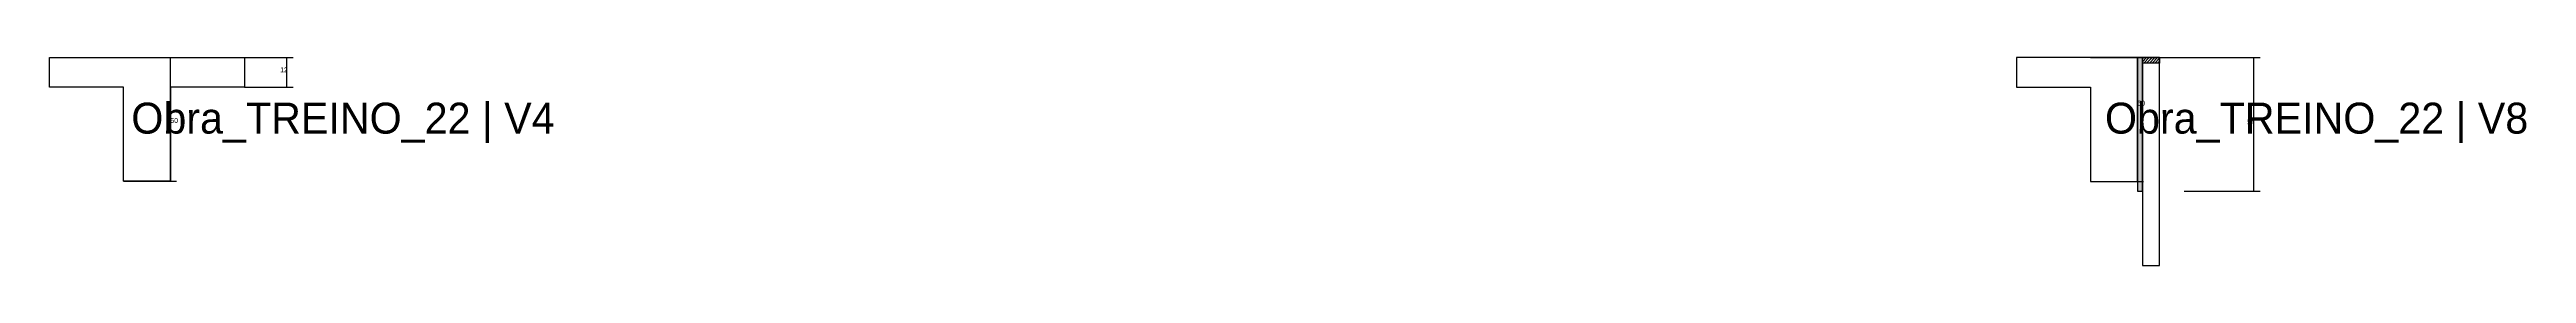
# Model space of a CAD drawing. Header units: metres. Extents: x -2848 to 21926, y -45195 to 1016.
# Drawn here: x 15934 to 17942, y -32117 to -31948 of the extents above; entities that cross this region are included whole.
import ezdxf

# ---------------------------------------------------------------- set-up
doc = ezdxf.new("R2010")
doc.units = ezdxf.units.M
for name, color, linetype in [('CONCRETO', 251, 'Continuous'), ('COTA', 241, 'Continuous'), ('Cota Seção (2x)', 4, 'Continuous'), ('Hachura', 253, 'Continuous'), ('LABEL_ID', 3, 'Continuous'), ('Madeira', 126, 'Continuous'), ('Painéis', 200, 'Continuous')]:
    doc.layers.add(name, color=color, linetype=linetype)

msp = doc.modelspace()

# ---------------------------------------------------------------- hatches: boundary and pattern name
at = {"layer": 'Hachura'}
h = msp.add_hatch(color=8, dxfattribs=at)
h.dxf.hatch_style = 1
h.paths.add_polyline_path([(17630.3, -31948.6), (17626.3, -31948.6), (17626.3, -31948.6), (17626.3, -32056.6), (17626.3, -32056.6), (17630.3, -32056.6), (17630.3, -32056.6), (17630.3, -31948.6)])
h = msp.add_hatch(dxfattribs=at)
h.set_pattern_fill('ANSI31', scale=0.5)
h.paths.add_polyline_path([(17644.3, -31948.6), (17644.3, -31953), (17644.3, -31953), (17630.3, -31953), (17630.3, -31953), (17630.3, -31948.6), (17630.3, -31948.6), (17644.3, -31948.6)])

# ---------------------------------------------------------------- linework, layer by layer
at = {"layer": 'CONCRETO'}
for points in [[(16031.7, -31972.5), (16031.7, -31982.5), (16031.7, -32048.5), (15993.7, -32048.5), (15993.7, -31972.5), (15933.7, -31972.5), (15933.7, -31948.5), (16031.7, -31948.5), (16091.7, -31948.5), (16091.7, -31972.5)], [(17626.3, -31968.6), (17626.3, -31948.6), (17528.3, -31948.6), (17528.3, -31972.6), (17588.3, -31972.6), (17588.3, -32048.6), (17626.3, -32048.6), (17626.3, -31968.6)]]:
    msp.add_lwpolyline(points, close=True, dxfattribs=at)
at = {"layer": 'COTA'}
for p, q in [((16091.7, -31948.5), (16131.2, -31948.5)), ((16126.2, -31972.5), (16126.2, -31948.5)), ((17644.3, -31948.6), (17725.7, -31948.6)), ((17720.7, -32056.6), (17720.7, -31948.6)), ((16091.7, -31972.5), (16131.2, -31972.5)), ((17664.3, -32056.6), (17725.7, -32056.6))]:
    msp.add_line(p, q, dxfattribs=at)
at = {"layer": 'Cota Seção (2x)'}
for p, q in [((15993.7, -31948.5), (16036.7, -31948.5)), ((16031.7, -32048.5), (16031.7, -31948.5)), ((17588.3, -31948.6), (17631.3, -31948.6)), ((17626.3, -32048.6), (17626.3, -31948.6)), ((15993.7, -32048.5), (16036.7, -32048.5)), ((17588.3, -32048.6), (17631.3, -32048.6))]:
    msp.add_line(p, q, dxfattribs=at)
at = {"layer": 'Madeira'}
for points in [[(17644.3, -31948.6), (17644.3, -31953), (17630.3, -31953), (17630.3, -31948.6)], [(17644.3, -31948.6), (17630.3, -31948.6), (17630.3, -32116.6), (17644.3, -32116.6)]]:
    msp.add_lwpolyline(points, close=True, dxfattribs=at)
at = {"layer": 'Painéis'}
msp.add_lwpolyline([(17630.3, -31948.6), (17626.3, -31948.6), (17626.3, -32056.6), (17630.3, -32056.6)], close=True, dxfattribs=at)

# ---------------------------------------------------------------- texts
at = {"layer": 'COTA'}
for s, p in [('12', (16120.7, -31960.5)), ('54', (17715.2, -32002.6))]:
    msp.add_text(s, height=4, dxfattribs=at).set_placement(p)
at = {"layer": 'Cota Seção (2x)'}
for p in [(17626.3, -31987.4), (16031.7, -32001.4)]:
    msp.add_text('50', height=4, dxfattribs=at).set_placement(p)
at = {"layer": 'LABEL_ID'}
for s, p in [('Obra_TREINO_22 | V4', (16000, -32010)), ('Obra_TREINO_22 | V8', (17600, -32010))]:
    msp.add_text(s, height=25, dxfattribs=at).set_placement(p)

doc.saveas('drawing.dxf')
